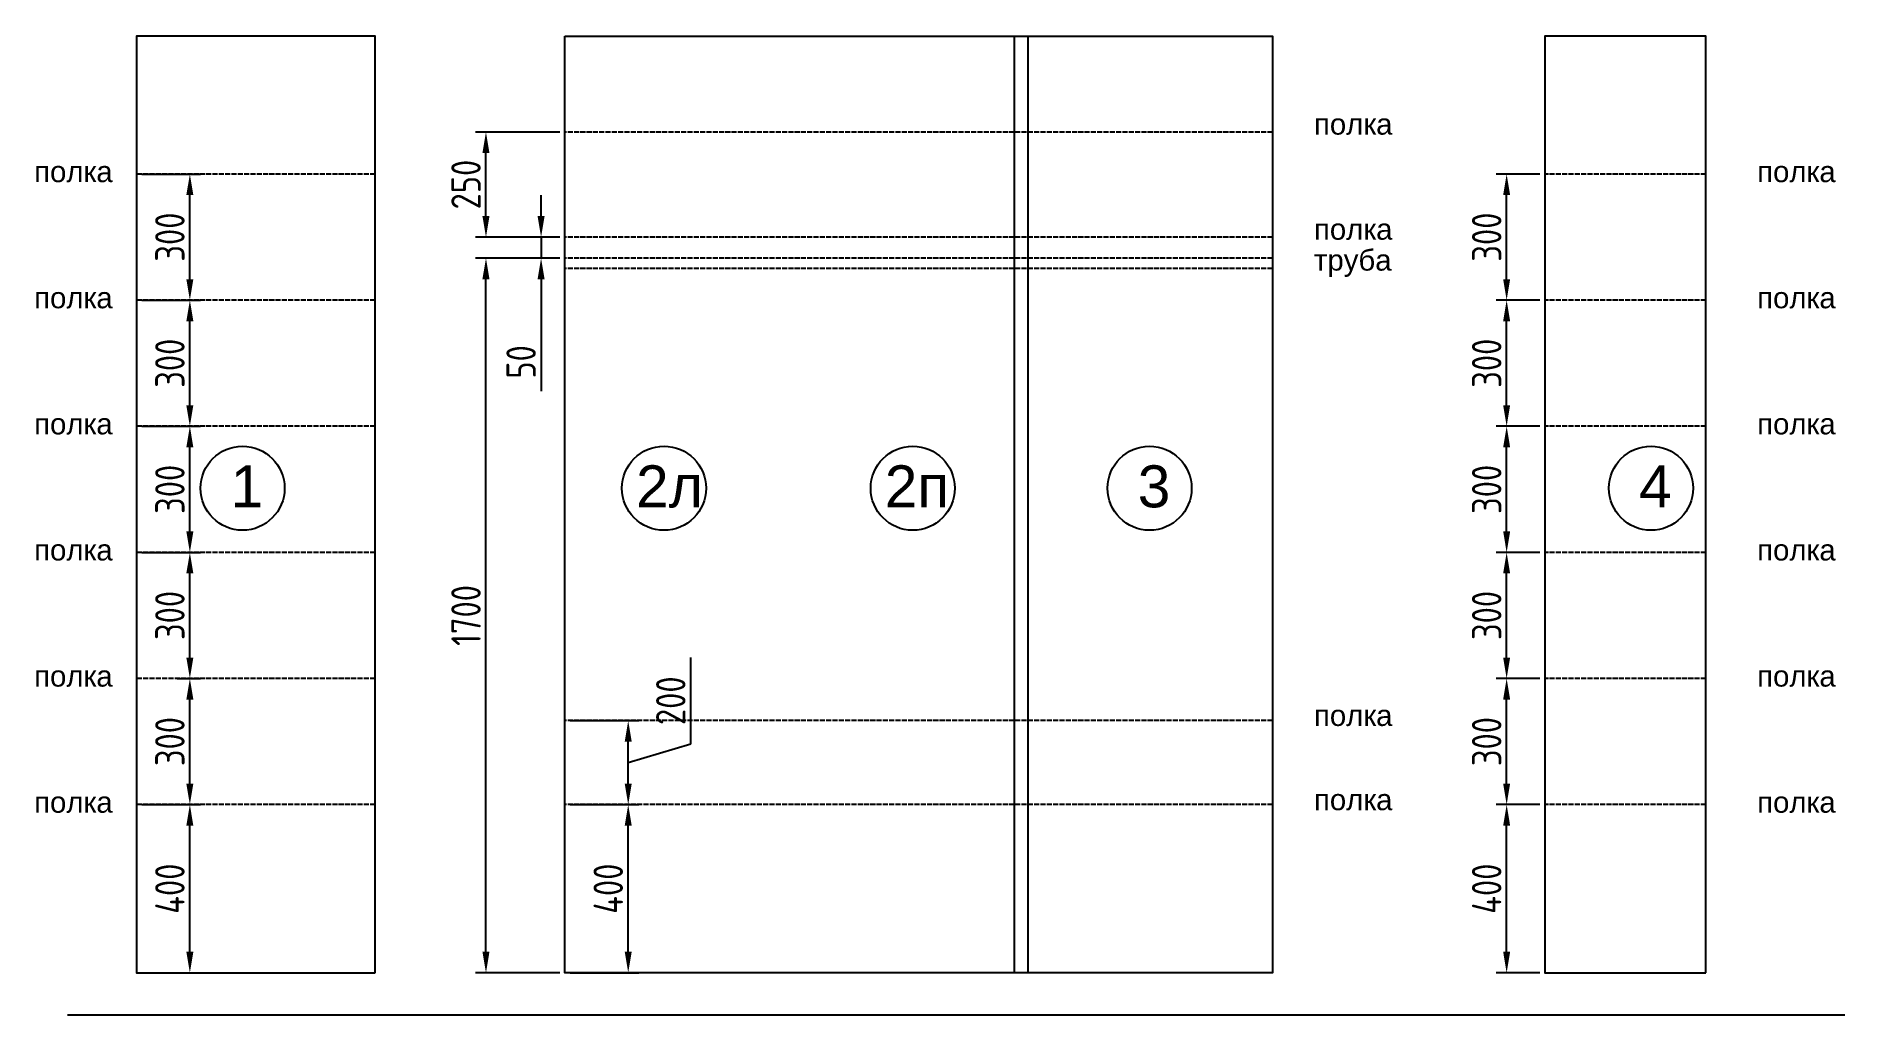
# Model space of a CAD drawing. Header units: millimetres. Extents: x 1713 to 34496, y -3951 to 9799.
# Drawn here: x 8046 to 12350, y 7471 to 9799 of the extents above; entities that cross this region are included whole.
import ezdxf

# ---------------------------------------------------------------- set-up
doc = ezdxf.new("R2010")
doc.units = ezdxf.units.MM
doc.linetypes.add('ACAD_ISO02W100', pattern=[15, 12, -3])
doc.styles.add('awcad.labels', font='eskd.shx')
doc.styles.get("Standard").update_dxf_attribs({"font": 'arial.ttf'})
doc.dimstyles.new('awcad.dim.building', dxfattribs={"dimtxt": 3.5, "dimasz": 2.5, "dimexe": 1.25, "dimexo": 0.625, "dimtad": 1, "dimtxsty": 'awcad.labels', "dimcen": 2.5, "dimadec": 0, "dimazin": 0, "dimtfac": 1, "dimtmove": 0, "dimatfit": 3, "dimldrblk": 'NONE', "dimfxl": 1, "dimarcsym": 0})

msp = doc.modelspace()

# ---------------------------------------------------------------- texts
for s, p in [('полка', (11086.906, 9565.057)), ('полка', (8041.439, 9452.025)), ('полка', (12141.546, 9452.025)), ('полка', (11086.906, 9315.057)), ('труба', (11086.906, 9241.617)), ('полка', (8041.439, 9152.025)), ('полка', (12141.546, 9152.025)), ('полка', (8041.439, 8852.025)), ('полка', (12141.546, 8852.025)), ('полка', (8041.439, 8552.025)), ('полка', (12141.546, 8552.025)), ('полка', (8041.439, 8252.025)), ('полка', (12141.546, 8252.025)), ('полка', (11086.906, 8158.413)), ('полка', (8041.439, 7952.025)), ('полка', (11086.906, 7957.999)), ('полка', (12141.546, 7952.025))]:
    msp.add_text(s, height=50).set_placement(p)
at = {"char_height": 100, "attachment_point": 1}
for s, insert in [('1', (8509.083, 8778.348)), ('2л', (9473.652, 8778.348)), ('2п', (10065.511, 8778.348)), ('3', (10667.47, 8778.348)), ('4', (11860.663, 8778.348))]:
    msp.add_mtext(s, dxfattribs=dict(at, insert=insert))

# ---------------------------------------------------------------- blocks, each defined once
blk = doc.blocks.new('*D352')
at = {"color": 0, "linetype": 'ByBlock', "lineweight": -2, "transparency": 16777216}
for p, q in [((8297.6, 7971.2), (8437, 7971.2)), ((8412, 7621.2), (8412, 7921.2)), ((8297.6, 7571.2), (8437, 7571.2))]:
    blk.add_line(p, q, dxfattribs=at)
at = {"color": 0, "linetype": 'ByBlock', "transparency": 16777216}
for points in [[(8403.6, 7921.2), (8420.3, 7921.2), (8412, 7971.2)], [(8403.6, 7621.2), (8420.3, 7621.2), (8412, 7571.2)]]:
    blk.add_solid(points, dxfattribs=at)
at = {"layer": 'Defpoints', "color": 0, "linetype": 'ByBlock', "transparency": 16777216}
for p in [(8285.1, 7971.2), (8412, 7971.2), (8285.1, 7571.2)]:
    blk.add_point(p, dxfattribs=at)
at = {"color": 0, "linetype": 'ByBlock', "lineweight": -2, "transparency": 16777216, "insert": (8364.5, 7771.2), "char_height": 70, "attachment_point": 5, "rotation": 90, "style": 'awcad.labels'}
blk.add_mtext('400', dxfattribs=at)
blk = doc.blocks.new('_None')
blk = doc.blocks.new('*D355')
at = {"color": 0, "linetype": 'ByBlock', "lineweight": -2, "transparency": 16777216}
for p, q in [((8381.4, 8271.2), (8437, 8271.2)), ((8412, 8021.2), (8412, 8221.2)), ((8297.6, 7971.2), (8437, 7971.2))]:
    blk.add_line(p, q, dxfattribs=at)
at = {"color": 0, "linetype": 'ByBlock', "transparency": 16777216}
for points in [[(8403.6, 8221.2), (8420.3, 8221.2), (8412, 8271.2)], [(8403.6, 8021.2), (8420.3, 8021.2), (8412, 7971.2)]]:
    blk.add_solid(points, dxfattribs=at)
at = {"layer": 'Defpoints', "color": 0, "linetype": 'ByBlock', "transparency": 16777216}
for p in [(8368.9, 8271.2), (8412, 8271.2), (8285.1, 7971.2)]:
    blk.add_point(p, dxfattribs=at)
at = {"color": 0, "linetype": 'ByBlock', "lineweight": -2, "transparency": 16777216, "insert": (8364.5, 8121.2), "char_height": 70, "attachment_point": 5, "rotation": 90, "style": 'awcad.labels'}
blk.add_mtext('300', dxfattribs=at)
blk = doc.blocks.new('*D356')
at = {"color": 0, "linetype": 'ByBlock', "lineweight": -2, "transparency": 16777216}
for p, q in [((8297.6, 8571.2), (8437, 8571.2)), ((8412, 8321.2), (8412, 8521.2)), ((8381.4, 8271.2), (8437, 8271.2))]:
    blk.add_line(p, q, dxfattribs=at)
at = {"color": 0, "linetype": 'ByBlock', "transparency": 16777216}
for points in [[(8403.6, 8521.2), (8420.3, 8521.2), (8412, 8571.2)], [(8403.6, 8321.2), (8420.3, 8321.2), (8412, 8271.2)]]:
    blk.add_solid(points, dxfattribs=at)
at = {"layer": 'Defpoints', "color": 0, "linetype": 'ByBlock', "transparency": 16777216}
for p in [(8285.1, 8571.2), (8412, 8571.2), (8368.9, 8271.2)]:
    blk.add_point(p, dxfattribs=at)
at = {"color": 0, "linetype": 'ByBlock', "lineweight": -2, "transparency": 16777216, "insert": (8364.5, 8421.2), "char_height": 70, "attachment_point": 5, "rotation": 90, "style": 'awcad.labels'}
blk.add_mtext('300', dxfattribs=at)
blk = doc.blocks.new('*D357')
at = {"color": 0, "linetype": 'ByBlock', "lineweight": -2, "transparency": 16777216}
for p, q in [((8297.6, 8871.2), (8437, 8871.2)), ((8412, 8621.2), (8412, 8821.2)), ((8297.6, 8571.2), (8437, 8571.2))]:
    blk.add_line(p, q, dxfattribs=at)
at = {"color": 0, "linetype": 'ByBlock', "transparency": 16777216}
for points in [[(8403.6, 8821.2), (8420.3, 8821.2), (8412, 8871.2)], [(8403.6, 8621.2), (8420.3, 8621.2), (8412, 8571.2)]]:
    blk.add_solid(points, dxfattribs=at)
at = {"layer": 'Defpoints', "color": 0, "linetype": 'ByBlock', "transparency": 16777216}
for p in [(8285.1, 8871.2), (8412, 8871.2), (8285.1, 8571.2)]:
    blk.add_point(p, dxfattribs=at)
at = {"color": 0, "linetype": 'ByBlock', "lineweight": -2, "transparency": 16777216, "insert": (8364.5, 8721.2), "char_height": 70, "attachment_point": 5, "rotation": 90, "style": 'awcad.labels'}
blk.add_mtext('300', dxfattribs=at)
blk = doc.blocks.new('*D358')
at = {"color": 0, "linetype": 'ByBlock', "lineweight": -2, "transparency": 16777216}
for p, q in [((8297.6, 9171.2), (8437, 9171.2)), ((8412, 8921.2), (8412, 9121.2)), ((8297.6, 8871.2), (8437, 8871.2))]:
    blk.add_line(p, q, dxfattribs=at)
at = {"color": 0, "linetype": 'ByBlock', "transparency": 16777216}
for points in [[(8403.6, 9121.2), (8420.3, 9121.2), (8412, 9171.2)], [(8403.6, 8921.2), (8420.3, 8921.2), (8412, 8871.2)]]:
    blk.add_solid(points, dxfattribs=at)
at = {"layer": 'Defpoints', "color": 0, "linetype": 'ByBlock', "transparency": 16777216}
for p in [(8285.1, 9171.2), (8412, 9171.2), (8285.1, 8871.2)]:
    blk.add_point(p, dxfattribs=at)
at = {"color": 0, "linetype": 'ByBlock', "lineweight": -2, "transparency": 16777216, "insert": (8364.5, 9021.2), "char_height": 70, "attachment_point": 5, "rotation": 90, "style": 'awcad.labels'}
blk.add_mtext('300', dxfattribs=at)
blk = doc.blocks.new('*D359')
at = {"color": 0, "linetype": 'ByBlock', "lineweight": -2, "transparency": 16777216}
for p, q in [((8297.6, 9471.2), (8437, 9471.2)), ((8412, 9221.2), (8412, 9421.2)), ((8297.6, 9171.2), (8437, 9171.2))]:
    blk.add_line(p, q, dxfattribs=at)
at = {"color": 0, "linetype": 'ByBlock', "transparency": 16777216}
for points in [[(8403.6, 9421.2), (8420.3, 9421.2), (8412, 9471.2)], [(8403.6, 9221.2), (8420.3, 9221.2), (8412, 9171.2)]]:
    blk.add_solid(points, dxfattribs=at)
at = {"layer": 'Defpoints', "color": 0, "linetype": 'ByBlock', "transparency": 16777216}
for p in [(8285.1, 9471.2), (8412, 9471.2), (8285.1, 9171.2)]:
    blk.add_point(p, dxfattribs=at)
at = {"color": 0, "linetype": 'ByBlock', "lineweight": -2, "transparency": 16777216, "insert": (8364.5, 9321.2), "char_height": 70, "attachment_point": 5, "rotation": 90, "style": 'awcad.labels'}
blk.add_mtext('300', dxfattribs=at)
blk = doc.blocks.new('*D374')
at = {"color": 0, "linetype": 'ByBlock', "lineweight": -2, "transparency": 16777216}
for p, q in [((9317.1, 7971.2), (9480.1, 7971.2)), ((9455.1, 7621.2), (9455.1, 7921.2)), ((9317.1, 7571.2), (9480.1, 7571.2))]:
    blk.add_line(p, q, dxfattribs=at)
at = {"color": 0, "linetype": 'ByBlock', "transparency": 16777216}
for points in [[(9446.8, 7921.2), (9463.4, 7921.2), (9455.1, 7971.2)], [(9446.8, 7621.2), (9463.4, 7621.2), (9455.1, 7571.2)]]:
    blk.add_solid(points, dxfattribs=at)
at = {"layer": 'Defpoints', "color": 0, "linetype": 'ByBlock', "transparency": 16777216}
for p in [(9304.6, 7971.2), (9455.1, 7971.2), (9304.6, 7571.2)]:
    blk.add_point(p, dxfattribs=at)
at = {"color": 0, "linetype": 'ByBlock', "lineweight": -2, "transparency": 16777216, "insert": (9407.6, 7771.2), "char_height": 70, "attachment_point": 5, "rotation": 90, "style": 'awcad.labels'}
blk.add_mtext('400', dxfattribs=at)
blk = doc.blocks.new('*D377')
at = {"color": 0, "linetype": 'ByBlock', "lineweight": -2, "transparency": 16777216}
for p, q in [((9603.9, 8115.9), (9603.9, 8320.9)), ((9317.1, 8171.2), (9480.1, 8171.2)), ((9455.1, 8021.2), (9455.1, 8121.2)), ((9455.1, 8071.2), (9603.9, 8115.9)), ((9317.1, 7971.2), (9480.1, 7971.2))]:
    blk.add_line(p, q, dxfattribs=at)
at = {"color": 0, "linetype": 'ByBlock', "transparency": 16777216}
for points in [[(9446.8, 8121.2), (9463.4, 8121.2), (9455.1, 8171.2)], [(9446.8, 8021.2), (9463.4, 8021.2), (9455.1, 7971.2)]]:
    blk.add_solid(points, dxfattribs=at)
at = {"layer": 'Defpoints', "color": 0, "linetype": 'ByBlock', "transparency": 16777216}
for p in [(9304.6, 8171.2), (9455.1, 8171.2), (9304.6, 7971.2)]:
    blk.add_point(p, dxfattribs=at)
at = {"color": 0, "linetype": 'ByBlock', "lineweight": -2, "transparency": 16777216, "insert": (9556.4, 8218.4), "char_height": 70, "attachment_point": 5, "rotation": 90, "style": 'awcad.labels'}
blk.add_mtext('200', dxfattribs=at)
blk = doc.blocks.new('*D380')
at = {"color": 0, "linetype": 'ByBlock', "lineweight": -2, "transparency": 16777216}
for p, q in [((9292.1, 9271.2), (9091.6, 9271.2)), ((9116.6, 7621.2), (9116.6, 9221.2)), ((9292.1, 7571.2), (9091.6, 7571.2))]:
    blk.add_line(p, q, dxfattribs=at)
at = {"color": 0, "linetype": 'ByBlock', "transparency": 16777216}
for points in [[(9108.2, 9221.2), (9124.9, 9221.2), (9116.6, 9271.2)], [(9108.2, 7621.2), (9124.9, 7621.2), (9116.6, 7571.2)]]:
    blk.add_solid(points, dxfattribs=at)
at = {"layer": 'Defpoints', "color": 0, "linetype": 'ByBlock', "transparency": 16777216}
for p in [(9116.6, 9271.2), (9304.6, 9271.2), (9304.6, 7571.2)]:
    blk.add_point(p, dxfattribs=at)
at = {"color": 0, "linetype": 'ByBlock', "lineweight": -2, "transparency": 16777216, "insert": (9069.1, 8421.2), "char_height": 70, "attachment_point": 5, "rotation": 90, "style": 'awcad.labels'}
blk.add_mtext('1700', dxfattribs=at)
blk = doc.blocks.new('*D383')
at = {"color": 0, "linetype": 'ByBlock', "lineweight": -2, "transparency": 16777216}
for p, q in [((9292.1, 9571.2), (9091.6, 9571.2)), ((9116.6, 9371.2), (9116.6, 9521.2)), ((9292.1, 9321.2), (9091.6, 9321.2))]:
    blk.add_line(p, q, dxfattribs=at)
at = {"color": 0, "linetype": 'ByBlock', "transparency": 16777216}
for points in [[(9108.2, 9521.2), (9124.9, 9521.2), (9116.6, 9571.2)], [(9108.2, 9371.2), (9124.9, 9371.2), (9116.6, 9321.2)]]:
    blk.add_solid(points, dxfattribs=at)
at = {"layer": 'Defpoints', "color": 0, "linetype": 'ByBlock', "transparency": 16777216}
for p in [(9116.6, 9571.2), (9304.6, 9571.2), (9304.6, 9321.2)]:
    blk.add_point(p, dxfattribs=at)
at = {"color": 0, "linetype": 'ByBlock', "lineweight": -2, "transparency": 16777216, "insert": (9069.1, 9446.2), "char_height": 70, "attachment_point": 5, "rotation": 90, "style": 'awcad.labels'}
blk.add_mtext('250', dxfattribs=at)
blk = doc.blocks.new('*D387')
at = {"color": 0, "linetype": 'ByBlock', "lineweight": -2, "transparency": 16777216}
for p, q in [((9247.7, 9371.2), (9247.7, 9421.2)), ((9292.1, 9321.2), (9222.7, 9321.2)), ((9247.7, 9321.2), (9247.7, 9271.2)), ((9292.1, 9271.2), (9222.7, 9271.2)), ((9247.7, 9221.2), (9247.7, 8955.1))]:
    blk.add_line(p, q, dxfattribs=at)
at = {"color": 0, "linetype": 'ByBlock', "transparency": 16777216}
for points in [[(9239.4, 9371.2), (9256.1, 9371.2), (9247.7, 9321.2)], [(9239.4, 9221.2), (9256.1, 9221.2), (9247.7, 9271.2)]]:
    blk.add_solid(points, dxfattribs=at)
at = {"layer": 'Defpoints', "color": 0, "linetype": 'ByBlock', "transparency": 16777216}
for p in [(9247.7, 9321.2), (9304.6, 9321.2), (9304.6, 9271.2)]:
    blk.add_point(p, dxfattribs=at)
at = {"color": 0, "linetype": 'ByBlock', "lineweight": -2, "transparency": 16777216, "insert": (9200.2, 9024.3), "char_height": 70, "attachment_point": 5, "rotation": 90, "style": 'awcad.labels'}
blk.add_mtext('50', dxfattribs=at)
blk = doc.blocks.new('*D411')
at = {"color": 0, "linetype": 'ByBlock', "lineweight": -2, "transparency": 16777216}
for p, q in [((11624.1, 7971.2), (11520.4, 7971.2)), ((11545.4, 7621.2), (11545.4, 7921.2)), ((11624.1, 7571.2), (11520.4, 7571.2))]:
    blk.add_line(p, q, dxfattribs=at)
at = {"color": 0, "linetype": 'ByBlock', "transparency": 16777216}
for points in [[(11537.1, 7921.2), (11553.7, 7921.2), (11545.4, 7971.2)], [(11537.1, 7621.2), (11553.7, 7621.2), (11545.4, 7571.2)]]:
    blk.add_solid(points, dxfattribs=at)
at = {"layer": 'Defpoints', "color": 0, "linetype": 'ByBlock', "transparency": 16777216}
for p in [(11545.4, 7971.2), (11636.6, 7971.2), (11636.6, 7571.2)]:
    blk.add_point(p, dxfattribs=at)
at = {"color": 0, "linetype": 'ByBlock', "lineweight": -2, "transparency": 16777216, "insert": (11497.9, 7771.2), "char_height": 70, "attachment_point": 5, "rotation": 90, "style": 'awcad.labels'}
blk.add_mtext('400', dxfattribs=at)
blk = doc.blocks.new('*D408')
at = {"color": 0, "linetype": 'ByBlock', "lineweight": -2, "transparency": 16777216}
for p, q in [((11624.1, 8271.2), (11520.4, 8271.2)), ((11545.4, 8021.2), (11545.4, 8221.2)), ((11624.1, 7971.2), (11520.4, 7971.2))]:
    blk.add_line(p, q, dxfattribs=at)
at = {"color": 0, "linetype": 'ByBlock', "transparency": 16777216}
for points in [[(11537.1, 8221.2), (11553.7, 8221.2), (11545.4, 8271.2)], [(11537.1, 8021.2), (11553.7, 8021.2), (11545.4, 7971.2)]]:
    blk.add_solid(points, dxfattribs=at)
at = {"layer": 'Defpoints', "color": 0, "linetype": 'ByBlock', "transparency": 16777216}
for p in [(11545.4, 8271.2), (11636.6, 8271.2), (11636.6, 7971.2)]:
    blk.add_point(p, dxfattribs=at)
at = {"color": 0, "linetype": 'ByBlock', "lineweight": -2, "transparency": 16777216, "insert": (11497.9, 8121.2), "char_height": 70, "attachment_point": 5, "rotation": 90, "style": 'awcad.labels'}
blk.add_mtext('300', dxfattribs=at)
blk = doc.blocks.new('*D405')
at = {"color": 0, "linetype": 'ByBlock', "lineweight": -2, "transparency": 16777216}
for p, q in [((11624.1, 8571.2), (11520.4, 8571.2)), ((11545.4, 8321.2), (11545.4, 8521.2)), ((11624.1, 8271.2), (11520.4, 8271.2))]:
    blk.add_line(p, q, dxfattribs=at)
at = {"color": 0, "linetype": 'ByBlock', "transparency": 16777216}
for points in [[(11537.1, 8521.2), (11553.7, 8521.2), (11545.4, 8571.2)], [(11537.1, 8321.2), (11553.7, 8321.2), (11545.4, 8271.2)]]:
    blk.add_solid(points, dxfattribs=at)
at = {"layer": 'Defpoints', "color": 0, "linetype": 'ByBlock', "transparency": 16777216}
for p in [(11545.4, 8571.2), (11636.6, 8571.2), (11636.6, 8271.2)]:
    blk.add_point(p, dxfattribs=at)
at = {"color": 0, "linetype": 'ByBlock', "lineweight": -2, "transparency": 16777216, "insert": (11497.9, 8421.2), "char_height": 70, "attachment_point": 5, "rotation": 90, "style": 'awcad.labels'}
blk.add_mtext('300', dxfattribs=at)
blk = doc.blocks.new('*D402')
at = {"color": 0, "linetype": 'ByBlock', "lineweight": -2, "transparency": 16777216}
for p, q in [((11624.1, 8871.2), (11520.4, 8871.2)), ((11545.4, 8621.2), (11545.4, 8821.2)), ((11624.1, 8571.2), (11520.4, 8571.2))]:
    blk.add_line(p, q, dxfattribs=at)
at = {"color": 0, "linetype": 'ByBlock', "transparency": 16777216}
for points in [[(11537.1, 8821.2), (11553.7, 8821.2), (11545.4, 8871.2)], [(11537.1, 8621.2), (11553.7, 8621.2), (11545.4, 8571.2)]]:
    blk.add_solid(points, dxfattribs=at)
at = {"layer": 'Defpoints', "color": 0, "linetype": 'ByBlock', "transparency": 16777216}
for p in [(11545.4, 8871.2), (11636.6, 8871.2), (11636.6, 8571.2)]:
    blk.add_point(p, dxfattribs=at)
at = {"color": 0, "linetype": 'ByBlock', "lineweight": -2, "transparency": 16777216, "insert": (11497.9, 8721.2), "char_height": 70, "attachment_point": 5, "rotation": 90, "style": 'awcad.labels'}
blk.add_mtext('300', dxfattribs=at)
blk = doc.blocks.new('*D399')
at = {"color": 0, "linetype": 'ByBlock', "lineweight": -2, "transparency": 16777216}
for p, q in [((11624.1, 9171.2), (11520.4, 9171.2)), ((11545.4, 8921.2), (11545.4, 9121.2)), ((11624.1, 8871.2), (11520.4, 8871.2))]:
    blk.add_line(p, q, dxfattribs=at)
at = {"color": 0, "linetype": 'ByBlock', "transparency": 16777216}
for points in [[(11537.1, 9121.2), (11553.7, 9121.2), (11545.4, 9171.2)], [(11537.1, 8921.2), (11553.7, 8921.2), (11545.4, 8871.2)]]:
    blk.add_solid(points, dxfattribs=at)
at = {"layer": 'Defpoints', "color": 0, "linetype": 'ByBlock', "transparency": 16777216}
for p in [(11545.4, 9171.2), (11636.6, 9171.2), (11636.6, 8871.2)]:
    blk.add_point(p, dxfattribs=at)
at = {"color": 0, "linetype": 'ByBlock', "lineweight": -2, "transparency": 16777216, "insert": (11497.9, 9021.2), "char_height": 70, "attachment_point": 5, "rotation": 90, "style": 'awcad.labels'}
blk.add_mtext('300', dxfattribs=at)
blk = doc.blocks.new('*D396')
at = {"color": 0, "linetype": 'ByBlock', "lineweight": -2, "transparency": 16777216}
for p, q in [((11624.1, 9471.2), (11520.4, 9471.2)), ((11545.4, 9221.2), (11545.4, 9421.2)), ((11624.1, 9171.2), (11520.4, 9171.2))]:
    blk.add_line(p, q, dxfattribs=at)
at = {"color": 0, "linetype": 'ByBlock', "transparency": 16777216}
for points in [[(11537.1, 9421.2), (11553.7, 9421.2), (11545.4, 9471.2)], [(11537.1, 9221.2), (11553.7, 9221.2), (11545.4, 9171.2)]]:
    blk.add_solid(points, dxfattribs=at)
at = {"layer": 'Defpoints', "color": 0, "linetype": 'ByBlock', "transparency": 16777216}
for p in [(11545.4, 9471.2), (11636.6, 9471.2), (11636.6, 9171.2)]:
    blk.add_point(p, dxfattribs=at)
at = {"color": 0, "linetype": 'ByBlock', "lineweight": -2, "transparency": 16777216, "insert": (11497.9, 9321.2), "char_height": 70, "attachment_point": 5, "rotation": 90, "style": 'awcad.labels'}
blk.add_mtext('300', dxfattribs=at)

# ---------------------------------------------------------------- dimensions: what is measured, and where the dimension line sits
at = {"color": 253, "linetype": 'ByBlock', "lineweight": -2}
for base, p1, p2, picture, middle in [((9116.561, 9571.23), (9304.647, 9321.23), (9304.647, 9571.23), '*D383', (9069.061, 9446.23)), ((8411.955, 9471.23), (8285.067, 9171.23), (8285.067, 9471.23), '*D359', (8364.455, 9321.23)), ((11545.388, 9471.23), (11636.647, 9171.23), (11636.647, 9471.23), '*D396', (11497.888, 9321.23)), ((8411.955, 9171.23), (8285.067, 8871.23), (8285.067, 9171.23), '*D358', (8364.455, 9021.23)), ((11545.388, 9171.23), (11636.647, 8871.23), (11636.647, 9171.23), '*D399', (11497.888, 9021.23)), ((8411.955, 8871.23), (8285.067, 8571.23), (8285.067, 8871.23), '*D357', (8364.455, 8721.23)), ((11545.388, 8871.23), (11636.647, 8571.23), (11636.647, 8871.23), '*D402', (11497.888, 8721.23)), ((8411.955, 8571.23), (8368.893, 8271.23), (8285.067, 8571.23), '*D356', (8364.455, 8421.23)), ((11545.388, 8571.23), (11636.647, 8271.23), (11636.647, 8571.23), '*D405', (11497.888, 8421.23)), ((9455.117, 8171.23), (9304.647, 7971.23), (9304.647, 8171.23), '*D377', (9556.367, 8128.355)), ((8411.955, 8271.23), (8285.067, 7971.23), (8368.893, 8271.23), '*D355', (8364.455, 8121.23)), ((11545.388, 8271.23), (11636.647, 7971.23), (11636.647, 8271.23), '*D408', (11497.888, 8121.23)), ((9455.117, 7971.23), (9304.647, 7571.23), (9304.647, 7971.23), '*D374', (9407.617, 7771.23)), ((11545.388, 7971.23), (11636.647, 7571.23), (11636.647, 7971.23), '*D411', (11497.888, 7771.23))]:
    dim = msp.add_linear_dim(base=base, p1=p1, p2=p2, angle=90, dimstyle='awcad.dim.building', dxfattribs=at)
    dim.commit()
    dim.dimension.update_dxf_attribs({"geometry": picture, "text_midpoint": middle})
for base, p1, p2, picture, middle in [((9247.738, 9321.23), (9304.647, 9271.23), (9304.647, 9321.23), '*D387', (9247.738, 9024.256)), ((9116.561, 9271.23), (9304.647, 7571.23), (9304.647, 9271.23), '*D380', (9116.561, 8421.23)), ((8411.955, 7971.23), (8285.067, 7571.23), (8285.067, 7971.23), '*D352', (8411.955, 7771.23))]:
    dim = msp.add_linear_dim(base=base, p1=p1, p2=p2, angle=90, dimstyle='awcad.dim.building', dxfattribs=at)
    dim.commit()
    dim.dimension.update_dxf_attribs({"geometry": picture, "text_midpoint": middle, "dimtype": 160})

# ---------------------------------------------------------------- linework, layer by layer
at = {"color": 1}
for p, q in [((10373.647, 9799.23), (10373.647, 7571.23)), ((10405.647, 9799.23), (10405.647, 7571.23)), ((8120.801, 7471.23), (12350.128, 7471.23))]:
    msp.add_line(p, q, dxfattribs=at)
at = {"linetype": 'ACAD_ISO02W100'}
for p, q in [((10988.147, 9571.23), (9304.647, 9571.23)), ((8853.067, 9471.23), (8285.067, 9471.23)), ((12019.647, 9471.23), (11636.647, 9471.23)), ((10988.147, 9321.23), (9304.647, 9321.23)), ((10988.147, 9271.23), (9304.647, 9271.23)), ((10988.147, 9246.23), (9304.647, 9246.23)), ((8853.067, 9171.23), (8285.067, 9171.23)), ((12019.647, 9171.23), (11636.647, 9171.23)), ((8853.067, 8871.23), (8285.067, 8871.23)), ((12019.647, 8871.23), (11636.647, 8871.23)), ((8853.067, 8571.23), (8285.067, 8571.23)), ((12019.647, 8571.23), (11636.647, 8571.23)), ((8853.067, 8271.23), (8285.067, 8271.23)), ((12019.647, 8271.23), (11636.647, 8271.23)), ((10988.147, 8171.23), (9304.647, 8171.23)), ((8853.067, 7971.23), (8285.067, 7971.23)), ((10988.147, 7971.23), (9304.647, 7971.23)), ((12019.647, 7971.23), (11636.647, 7971.23))]:
    msp.add_line(p, q, dxfattribs=at)
at = {"color": 1}
for points in [[(8853.067, 7571.23), (8853.067, 9799.23), (8285.067, 9799.23), (8285.067, 7571.23)], [(9304.647, 9799.23), (10988.147, 9799.23), (10988.147, 7571.23), (9304.647, 7571.23)], [(12019.647, 7571.23), (12019.647, 9799.23), (11636.647, 9799.23), (11636.647, 7571.23)]]:
    msp.add_lwpolyline(points, close=True, dxfattribs=at)
for centre in [(8537.341, 8723.908), (9540.29, 8723.908), (10132.149, 8723.908), (10695.728, 8723.908), (11888.921, 8723.908)]:
    msp.add_circle(centre, 100)

msp.set_redraw_order([(e.dxf.handle, doc.entitydb.next_handle()) for e in msp.query("TEXT MTEXT ATTDEF DIMENSION ARC_DIMENSION")])  # texts and dimensions are drawn at this point

doc.saveas('drawing.dxf')
